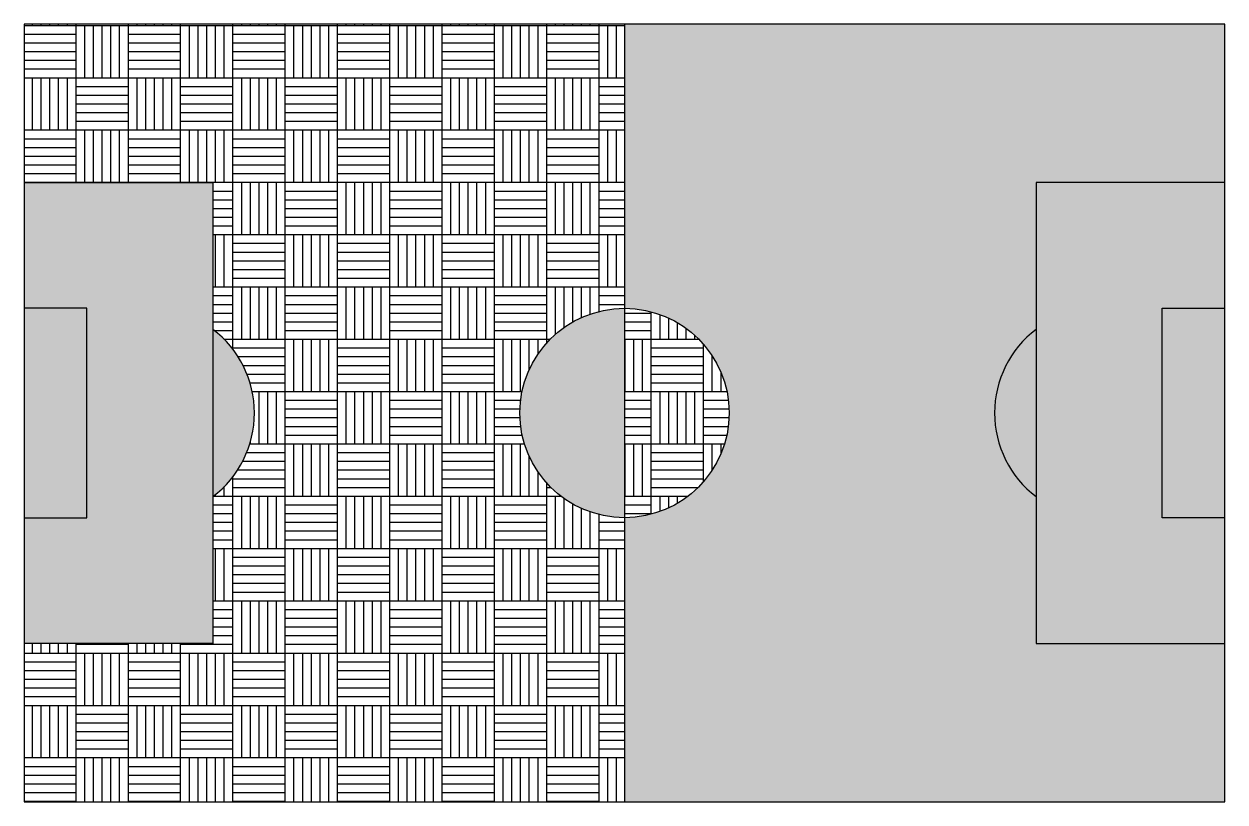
# Model space of a CAD drawing. Header units: centimetres. Extents: x 1068 to 67652, y 686 to 20845.
# Drawn here: x 57152 to 67652, y 985 to 7785 of the extents above; entities that cross this region are included whole.
import ezdxf

# ---------------------------------------------------------------- set-up
doc = ezdxf.new("R2010")
doc.units = ezdxf.units.CM
doc.layers.add('linea', color=4, linetype='Continuous', lineweight=25)

msp = doc.modelspace()

# ---------------------------------------------------------------- hatches: boundary and pattern name
at = {"layer": 'linea', "true_color": 0xcd2027, "transparency": 33554600}
h = msp.add_hatch(dxfattribs=at)
h.set_pattern_fill('AR-PARQ1', color=242, scale=1.5, style=0)
h.paths.add_polyline_path([(62402.457, 7784.611), (57152.457, 7784.611), (57152.457, 6399.611), (58802.457, 6399.611), (58802.457, 5115.86, -0.499146028), (58802.457, 3653.362), (58802.457, 2369.611), (57152.457, 2369.611), (57152.457, 984.611), (62402.457, 984.611), (62402.457, 3469.611, -0.414213562), (61487.457, 4384.611, -0.414213562), (62402.457, 5299.611)])
h.paths.add_polyline_path([(62402.457, 5299.611), (62402.457, 3469.611, 0.414213562), (63317.457, 4384.611, 0.414213562)])
at = {"layer": 'linea', "true_color": 0x136734, "transparency": 33554687}
h = msp.add_hatch(color=116, dxfattribs=at)
h.dxf.hatch_style = 1
h.paths.add_polyline_path([(66002.457, 3653.362, -0.499146028), (66002.457, 5115.86), (66002.457, 6399.611), (67652.457, 6399.611), (67652.457, 7784.611), (62402.457, 7784.611), (62402.457, 5299.611, -0.414213562), (63317.457, 4384.611, -0.414213562), (62402.457, 3469.611), (62402.457, 984.611), (67652.457, 984.611), (67652.457, 2369.611), (66002.457, 2369.611)])
at = {"layer": 'linea', "transparency": 33554687}
h = msp.add_hatch(color=2, dxfattribs=at)
h.dxf.hatch_style = 1
h.paths.add_polyline_path([(58802.457, 6399.611), (57152.457, 6399.611), (57152.457, 5299.611), (57702.457, 5299.611), (57702.457, 3469.611), (57152.457, 3469.611), (57152.457, 2369.611), (58802.457, 2369.611)])
msp.add_hatch(color=2, dxfattribs=at).paths.add_polyline_path([(67102.457, 5299.611), (67652.457, 5299.611), (67652.457, 6399.611), (66002.457, 6399.611), (66002.457, 2369.611), (67652.457, 2369.611), (67652.457, 3469.611), (67102.457, 3469.611)])
at = {"layer": 'linea', "true_color": 0xcd2027, "transparency": 33554687}
h = msp.add_hatch(color=242, dxfattribs=at)
h.dxf.hatch_style = 1
h.paths.add_polyline_path([(57702.457, 5299.611), (57152.457, 5299.611), (57152.457, 3469.611), (57702.457, 3469.611)])
at = {"layer": 'linea', "true_color": 0xc8c92d, "transparency": 33554687}
msp.add_hatch(color=52, dxfattribs=at).paths.add_polyline_path([(62402.457, 5299.611, 0.414213562), (61487.457, 4384.611, 0.414213562), (62402.457, 3469.611)])
at = {"layer": 'linea', "true_color": 0xcd2027, "transparency": 33554687}
h = msp.add_hatch(color=242, dxfattribs=at)
h.dxf.hatch_style = 1
h.paths.add_polyline_path([(67652.457, 5299.611), (67102.457, 5299.611), (67102.457, 3469.611), (67652.457, 3469.611)])
at = {"layer": 'linea', "true_color": 0x2776bb, "transparency": 33554687}
msp.add_hatch(color=152, dxfattribs=at).paths.add_polyline_path([(58802.457, 5115.86), (58802.457, 3653.362, 0.499146028)])
at = {"layer": 'linea', "true_color": 0x5e67af, "transparency": 33554687}
msp.add_hatch(color=165, dxfattribs=at).paths.add_polyline_path([(66002.457, 5115.86, 0.499146028), (66002.457, 3653.362)])

# ---------------------------------------------------------------- linework, layer by layer
at = {"layer": 'linea'}
msp.add_line((62402.457, 7784.611), (62402.457, 984.611), dxfattribs=at)
for points in [[(57152.457, 984.611), (67652.457, 984.611), (67652.457, 7784.611), (57152.457, 7784.611), (57152.457, 984.611)], [(57152.457, 6399.611), (58802.457, 6399.611), (58802.457, 2369.611), (57152.457, 2369.611)], [(67652.457, 6399.611), (66002.457, 6399.611), (66002.457, 2369.611), (67652.457, 2369.611)], [(57152.457, 3469.611), (57702.457, 3469.611), (57702.457, 5299.611), (57152.457, 5299.611)], [(67652.457, 3469.611), (67102.457, 3469.611), (67102.457, 5299.611), (67652.457, 5299.611)]]:
    msp.add_lwpolyline(points, dxfattribs=at)
msp.add_circle((62402.457, 4384.611), 915, dxfattribs=at)
for centre, start, end in [((58252.457, 4384.611), 306.9482107, 53.0517893), ((66552.457, 4384.611), 126.9482107, 233.0517893)]:
    msp.add_arc(centre, 915, start, end, dxfattribs=at)

doc.saveas('drawing.dxf')
